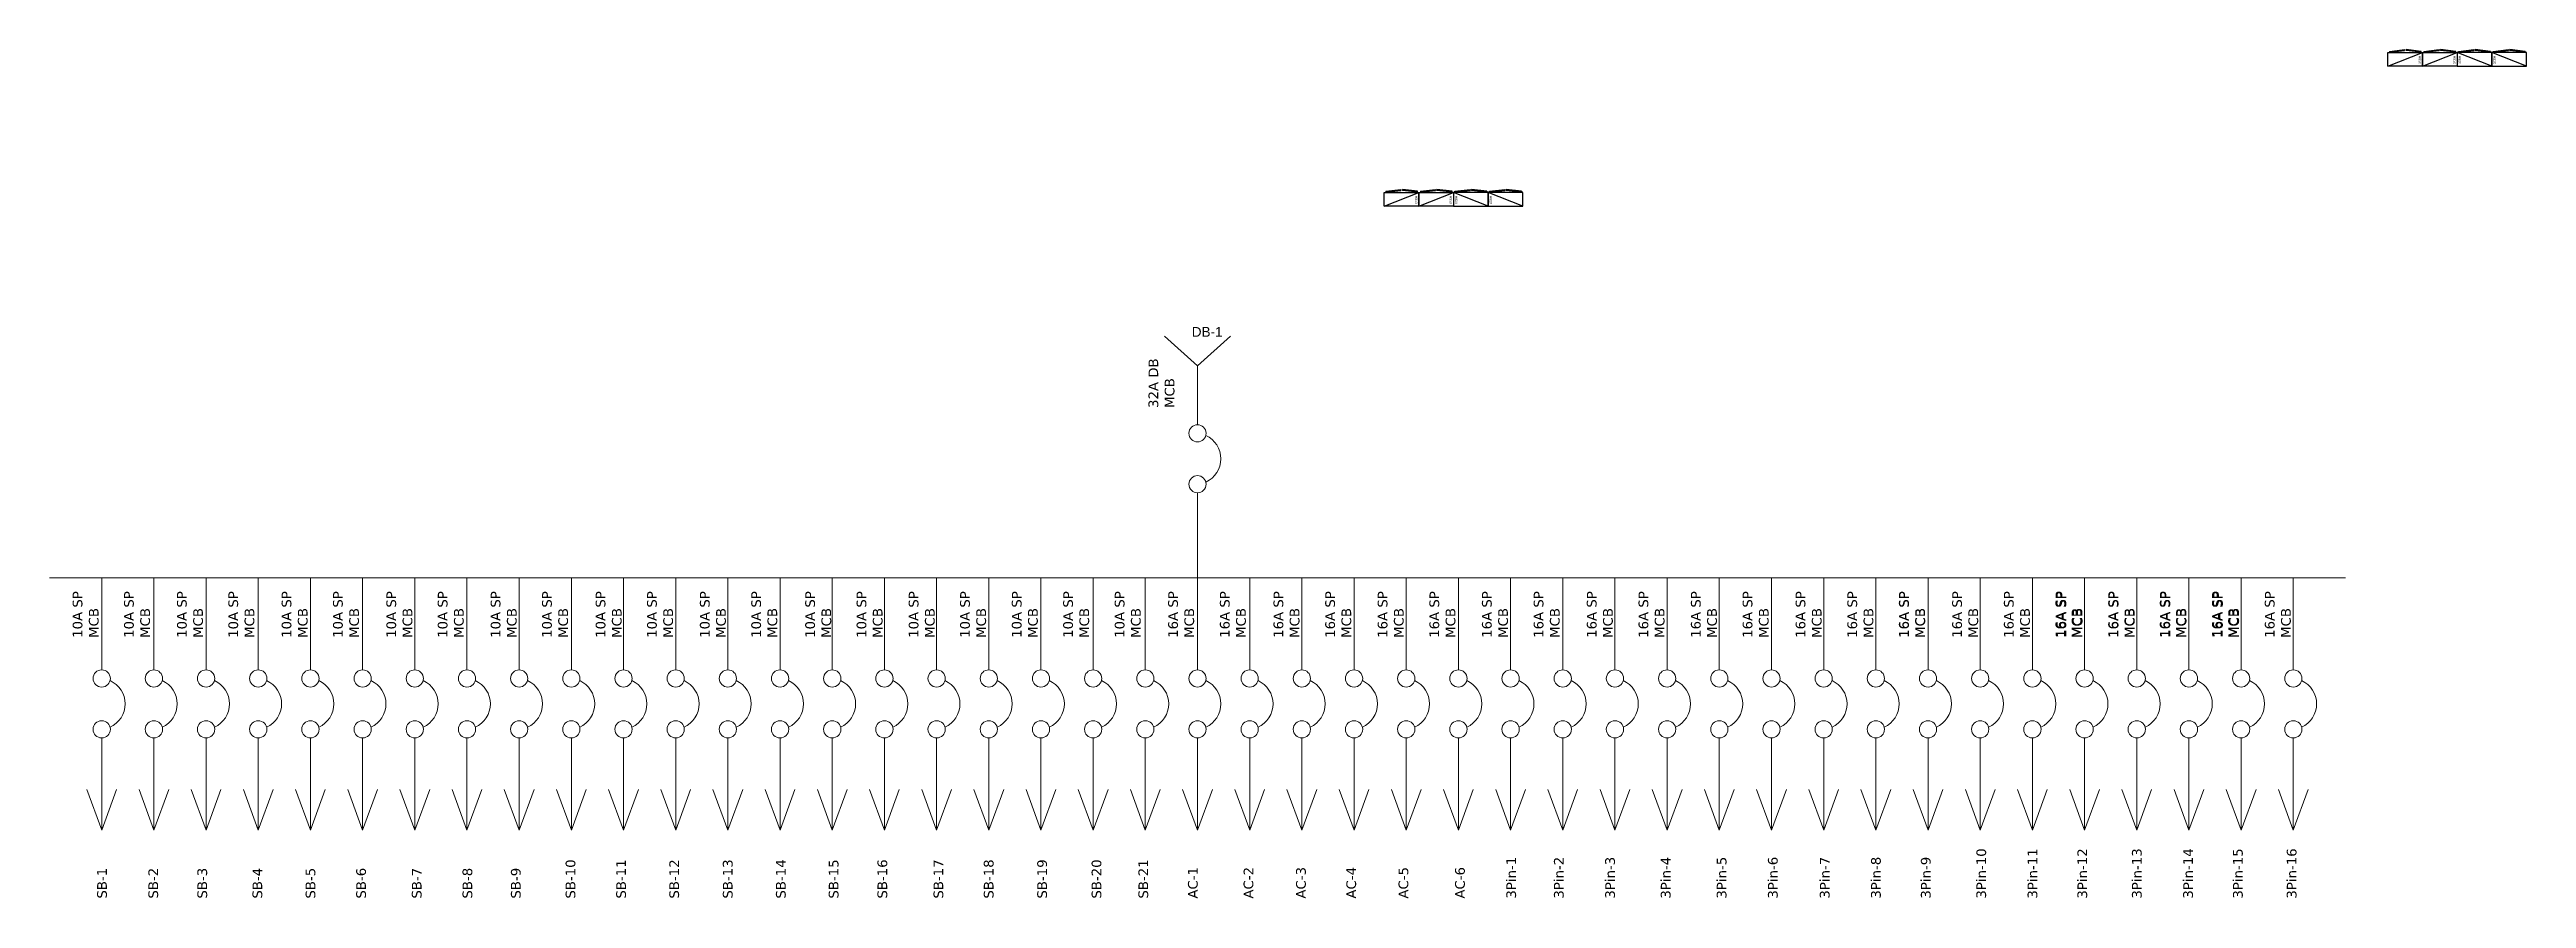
# Model space of a CAD drawing. Header units: inches. Extents: x 35258 to 134537, y 25067 to 83300.
# Drawn here: x 64776 to 68354, y 36931 to 38158 of the extents above; entities that cross this region are included whole.
import ezdxf

# ---------------------------------------------------------------- set-up
doc = ezdxf.new("R2010")
doc.units = ezdxf.units.IN
doc.header["$LTSCALE"] = 5
doc.header["$MEASUREMENT"] = 0
doc.linetypes.add('HIDDEN', pattern=[0.375, 0.25, -0.125])
doc.layers.add('3PIN', color=7, linetype='Continuous', lineweight=5, true_color=0x00a650)
doc.layers.add('Furniture_1', color=34, linetype='Continuous')
doc.styles.add('7', font='verdana.ttf', dxfattribs={"height": 7})
doc.styles.get("Standard").update_dxf_attribs({"font": 'arial.ttf'})

msp = doc.modelspace()

# ---------------------------------------------------------------- texts
at = {"color": 40, "linetype": 'HIDDEN', "true_color": 0xf8d731, "insert": (66425.85, 37757.19), "char_height": 14, "width": 38.8256, "attachment_point": 1}
msp.add_mtext('DB-1', dxfattribs=at)
at = {"layer": '3PIN', "ltscale": 10, "style": '7'}
for s, p in [('32A DB', (66377.4, 37640.16)), ('MCB', (66400.8, 37640.16)), ('10A SP', (64823.53, 37307.82)), ('MCB', (64846.93, 37307.82)), ('10A SP', (64897.72, 37307.82)), ('MCB', (64921.12, 37307.82)), ('10A SP', (64974.21, 37307.82)), ('MCB', (64997.61, 37307.82)), ('10A SP', (65048.41, 37307.82)), ('MCB', (65071.81, 37307.82)), ('10A SP', (65125.36, 37307.82)), ('MCB', (65148.76, 37307.82)), ('10A SP', (65199.56, 37307.82)), ('MCB', (65222.96, 37307.82)), ('10A SP', (65276.65, 37307.82)), ('MCB', (65300.05, 37307.82)), ('10A SP', (65350.84, 37307.82)), ('MCB', (65374.25, 37307.82)), ('10A SP', (65427.31, 37307.82)), ('MCB', (65450.71, 37307.82)), ('10A SP', (65501.5, 37307.82)), ('MCB', (65524.9, 37307.82)), ('10A SP', (65578.94, 37307.82)), ('MCB', (65602.35, 37307.82)), ('10A SP', (65653.14, 37307.82)), ('MCB', (65676.54, 37307.82)), ('10A SP', (65729.47, 37307.82)), ('MCB', (65752.87, 37307.82)), ('10A SP', (65803.67, 37307.82)), ('MCB', (65827.07, 37307.82)), ('10A SP', (65881.6, 37307.82)), ('MCB', (65905, 37307.82)), ('10A SP', (65955.8, 37307.82)), ('MCB', (65979.2, 37307.82)), ('10A SP', (66031.08, 37307.82)), ('MCB', (66054.48, 37307.82)), ('10A SP', (66105.28, 37307.82)), ('MCB', (66128.68, 37307.82)), ('10A SP', (66179.98, 37307.82)), ('MCB', (66203.38, 37307.82)), ('10A SP', (66254.18, 37307.82)), ('MCB', (66277.58, 37307.82)), ('10A SP', (66328.63, 37307.82)), ('MCB', (66352.03, 37307.82)), ('16A SP', (66405.79, 37307.82)), ('MCB', (66429.19, 37307.82)), ('16A SP', (66480.51, 37307.82)), ('MCB', (66503.91, 37307.82)), ('16A SP', (66557.97, 37307.82)), ('MCB', (66581.37, 37307.82)), ('16A SP', (66632.69, 37307.82)), ('MCB', (66656.09, 37307.82)), ('16A SP', (66708.44, 37307.82)), ('MCB', (66731.85, 37307.82)), ('16A SP', (66783.16, 37307.82)), ('MCB', (66806.56, 37307.82)), ('16A SP', (66859.03, 37307.82)), ('MCB', (66882.43, 37307.82)), ('16A SP', (66933.75, 37307.82)), ('MCB', (66957.15, 37307.82)), ('16A SP', (67010.48, 37307.82)), ('MCB', (67033.88, 37307.82)), ('16A SP', (67085.2, 37307.82)), ('MCB', (67108.6, 37307.82)), ('16A SP', (67160.85, 37307.82)), ('MCB', (67184.25, 37307.82)), ('16A SP', (67235.57, 37307.82)), ('MCB', (67258.97, 37307.82)), ('16A SP', (67312.09, 37307.82)), ('MCB', (67335.5, 37307.82)), ('16A SP', (67386.81, 37307.82)), ('MCB', (67410.21, 37307.82)), ('16A SP', (67461.3, 37307.82)), ('16A SP', (67461.67, 37307.82)), ('MCB', (67484.7, 37307.82)), ('MCB', (67485.07, 37307.82)), ('16A SP', (67538.19, 37307.82)), ('MCB', (67561.59, 37307.82)), ('16A SP', (67612.91, 37307.82)), ('MCB', (67636.31, 37307.82)), ('16A SP', (67687.39, 37307.82)), ('16A SP', (67687.76, 37307.82)), ('16A SP', (67688.92, 37307.82)), ('MCB', (67710.8, 37307.82)), ('MCB', (67711.17, 37307.82)), ('MCB', (67712.33, 37307.82)), ('16A SP', (67763.64, 37307.82)), ('16A SP', (67764.29, 37307.82)), ('MCB', (67787.04, 37307.82)), ('MCB', (67787.69, 37307.82)), ('16A SP', (67838.13, 37307.82)), ('16A SP', (67838.5, 37307.82)), ('16A SP', (67839.01, 37307.82)), ('MCB', (67861.53, 37307.82)), ('MCB', (67861.9, 37307.82)), ('MCB', (67862.41, 37307.82)), ('16A SP', (67913.49, 37307.82)), ('16A SP', (67915.02, 37307.82)), ('MCB', (67936.9, 37307.82)), ('MCB', (67938.42, 37307.82)), ('16A SP', (67989.74, 37307.82)), ('MCB', (68013.14, 37307.82)), ('3Pin-10', (67573.1, 36930.93)), ('3Pin-11', (67647.08, 36930.93)), ('3Pin-12', (67719.07, 36930.93)), ('3Pin-13', (67797.82, 36930.93)), ('3Pin-14', (67871.8, 36930.93)), ('3Pin-15', (67943.79, 36930.93)), ('3Pin-16', (68021.44, 36930.93)), ('SB-1', (64858.89, 36930.93)), ('SB-2', (64932.88, 36930.93)), ('SB-3', (65003.68, 36930.93)), ('SB-4', (65083.27, 36930.93)), ('SB-5', (65159.98, 36930.93)), ('SB-6', (65233.05, 36930.93)), ('SB-7', (65313.39, 36930.93)), ('SB-8', (65386.63, 36930.93)), ('SB-9', (65456.53, 36930.93)), ('SB-10', (65535.51, 36930.93)), ('SB-11', (65608.58, 36930.93)), ('SB-12', (65685.29, 36930.93)), ('SB-13', (65762.62, 36930.93)), ('SB-14', (65839.33, 36930.93)), ('SB-15', (65915.58, 36930.93)), ('SB-16', (65985.93, 36930.93)), ('SB-17', (66066.91, 36930.93)), ('SB-18', (66139.53, 36930.93)), ('SB-19', (66216.69, 36930.93)), ('SB-20', (66295.22, 36930.93)), ('SB-21', (66362.85, 36930.93)), ('AC-1', (66434.4, 36930.93)), ('AC-2', (66514.74, 36930.93)), ('AC-3', (66590.54, 36930.93)), ('AC-4', (66663.16, 36930.93)), ('AC-5', (66738.51, 36930.93)), ('AC-6', (66820.21, 36930.93)), ('3Pin-1', (66894.2, 36930.93)), ('3Pin-2', (66963, 36930.93)), ('3Pin-3', (67036.99, 36930.93)), ('3Pin-4', (67117.33, 36930.93)), ('3Pin-5', (67198.12, 36930.93)), ('3Pin-6', (67272.11, 36930.93)), ('3Pin-7', (67347, 36930.93)), ('3Pin-8', (67420.99, 36930.93)), ('3Pin-9', (67492.98, 36930.93))]:
    msp.add_text(s, height=14, rotation=90, dxfattribs=at).set_placement(p)

# ---------------------------------------------------------------- blocks, each defined once
blk = doc.blocks.new('H820_1000_w')
at = {"linetype": 'Continuous'}
for p, q in [((0, 0), (0, -0.4)), ((1, 0), (0, 0)), ((1, -0.4), (1, 0)), ((0, -0.4), (1, -0.4)), ((0.04, -0.432), (0.04, -0.405)), ((0.04, -0.405), (0.479, -0.459)), ((0.04, -0.432), (0.479, -0.487)), ((0.479, -0.459), (0.479, -0.487)), ((0.96, -0.405), (0.521, -0.459)), ((0.96, -0.432), (0.521, -0.487)), ((0.521, -0.459), (0.521, -0.487)), ((0.96, -0.405), (0.96, -0.432))]:
    blk.add_line(p, q, dxfattribs=at)
blk.add_lwpolyline([(0, 0), (1, -0.4)], dxfattribs=at)
at = {"linetype": 'Continuous', "insert": (0.888, -0.302), "char_height": 0.07, "width": 0.23688, "attachment_point": 1, "rotation": 90}
blk.add_mtext('{\\fArial|b0|i0|c0|p34;H820}', dxfattribs=at)

# ---------------------------------------------------------------- linework, layer by layer
at = {"color": 1, "linetype": 'HIDDEN', "ltscale": 5}
msp.add_line((66433.55, 37484.12), (66433.55, 37484.12), dxfattribs=at)
at = {"layer": '3PIN', "ltscale": 10}
for p, q in [((66434.27, 37701), (66386.7, 37744.09)), ((66434.27, 37701), (66481.85, 37744.09)), ((66434.27, 37701), (66434.27, 37615.94)), ((66434.16, 37394.84), (66434.16, 37517.5)), ((64776.1, 37394.84), (66660.25, 37394.84)), ((64776.1, 37394.84), (66660.25, 37394.84)), ((64851.47, 37394.84), (64851.47, 37261.62)), ((64926.84, 37394.84), (64926.84, 37261.62)), ((65002.2, 37394.84), (65002.2, 37261.62)), ((65077.57, 37394.84), (65077.57, 37261.62)), ((65152.93, 37394.84), (65152.93, 37261.62)), ((65228.3, 37394.84), (65228.3, 37261.62)), ((65303.67, 37394.84), (65303.67, 37261.62)), ((65379.03, 37394.84), (65379.03, 37261.62)), ((65454.4, 37394.84), (65454.4, 37261.62)), ((65529.76, 37394.84), (65529.76, 37261.62)), ((65605.13, 37394.84), (65605.13, 37261.62)), ((65680.5, 37394.84), (65680.5, 37261.62)), ((65755.86, 37394.84), (65755.86, 37261.62)), ((65831.23, 37394.84), (65831.23, 37261.62)), ((65906.59, 37394.84), (65906.59, 37261.62)), ((65981.96, 37394.84), (65981.96, 37261.62)), ((66057.33, 37394.84), (66057.33, 37261.62)), ((66132.69, 37394.84), (66132.69, 37261.62)), ((66208.06, 37394.84), (66208.06, 37261.62)), ((66283.42, 37394.84), (66283.42, 37261.62)), ((66358.79, 37394.84), (66358.79, 37261.62)), ((66434.16, 37394.84), (66434.16, 37261.62)), ((66509.52, 37394.84), (66509.52, 37261.62)), ((66509.52, 37394.84), (68092.21, 37394.84)), ((66509.52, 37394.84), (68092.21, 37394.84)), ((66584.89, 37394.84), (66584.89, 37261.62)), ((66584.89, 37394.84), (66584.89, 37261.62)), ((66660.25, 37394.84), (66660.25, 37261.62)), ((66735.62, 37394.84), (66735.62, 37261.62)), ((66810.99, 37394.84), (66810.99, 37261.62)), ((66886.35, 37394.84), (66886.35, 37261.62)), ((66961.72, 37394.84), (66961.72, 37261.62)), ((67037.08, 37394.84), (67037.08, 37261.62)), ((67112.45, 37394.84), (67112.45, 37261.62)), ((67187.82, 37394.84), (67187.82, 37261.62)), ((67263.18, 37394.84), (67263.18, 37261.62)), ((67338.55, 37394.84), (67338.55, 37261.62)), ((67413.91, 37394.84), (67413.91, 37261.62)), ((67489.28, 37394.84), (67489.28, 37261.62)), ((67489.28, 37394.84), (67489.28, 37261.62)), ((67564.65, 37394.84), (67564.65, 37261.62)), ((67640.01, 37394.84), (67640.01, 37261.62)), ((67715.38, 37394.84), (67715.38, 37261.62)), ((67715.38, 37394.84), (67715.38, 37261.62)), ((67715.38, 37394.84), (67715.38, 37261.62)), ((67790.75, 37394.84), (67790.75, 37261.62)), ((67790.75, 37394.84), (67790.75, 37261.62)), ((67866.11, 37394.84), (67866.11, 37261.62)), ((67866.11, 37394.84), (67866.11, 37261.62)), ((67866.11, 37394.84), (67866.11, 37261.62)), ((67941.48, 37394.84), (67941.48, 37261.62)), ((67941.48, 37394.84), (67941.48, 37261.62)), ((68016.84, 37394.84), (68016.84, 37261.62)), ((64851.47, 37163.17), (64851.47, 37029.96)), ((64926.84, 37163.17), (64926.84, 37029.96)), ((65002.2, 37163.17), (65002.2, 37029.96)), ((65077.57, 37163.17), (65077.57, 37029.96)), ((65152.93, 37163.17), (65152.93, 37029.96)), ((65228.3, 37163.17), (65228.3, 37029.96)), ((65303.67, 37163.17), (65303.67, 37029.96)), ((65379.03, 37163.17), (65379.03, 37029.96)), ((65454.4, 37163.17), (65454.4, 37029.96)), ((65529.76, 37163.17), (65529.76, 37029.96)), ((65605.13, 37163.17), (65605.13, 37029.96)), ((65680.5, 37163.17), (65680.5, 37029.96)), ((65755.86, 37163.17), (65755.86, 37029.96)), ((65831.23, 37163.17), (65831.23, 37029.96)), ((65906.59, 37163.17), (65906.59, 37029.96)), ((65981.96, 37163.17), (65981.96, 37029.96)), ((66057.33, 37163.17), (66057.33, 37029.96)), ((66132.69, 37163.17), (66132.69, 37029.96)), ((66208.06, 37163.17), (66208.06, 37029.96)), ((66283.42, 37163.17), (66283.42, 37029.96)), ((66358.79, 37163.17), (66358.79, 37029.96)), ((66434.16, 37163.17), (66434.16, 37029.96)), ((66509.52, 37163.17), (66509.52, 37029.96)), ((66584.89, 37163.17), (66584.89, 37029.96)), ((66584.89, 37163.17), (66584.89, 37029.96)), ((66660.25, 37163.17), (66660.25, 37029.96)), ((66735.62, 37163.17), (66735.62, 37029.96)), ((66810.99, 37163.17), (66810.99, 37029.96)), ((66886.35, 37163.17), (66886.35, 37029.96)), ((66961.72, 37163.17), (66961.72, 37029.96)), ((67037.08, 37163.17), (67037.08, 37029.96)), ((67112.45, 37163.17), (67112.45, 37029.96)), ((67187.82, 37163.17), (67187.82, 37029.96)), ((67263.18, 37163.17), (67263.18, 37029.96)), ((67338.55, 37163.17), (67338.55, 37029.96)), ((67413.91, 37163.17), (67413.91, 37029.96)), ((67489.28, 37163.17), (67489.28, 37029.96)), ((67489.28, 37163.17), (67489.28, 37029.96)), ((67564.65, 37163.17), (67564.65, 37029.96)), ((67640.01, 37163.17), (67640.01, 37029.96)), ((67715.38, 37163.17), (67715.38, 37029.96)), ((67715.38, 37163.17), (67715.38, 37029.96)), ((67715.38, 37163.17), (67715.38, 37029.96)), ((67790.75, 37163.17), (67790.75, 37029.96)), ((67790.75, 37163.17), (67790.75, 37029.96)), ((67866.11, 37163.17), (67866.11, 37029.96)), ((67866.11, 37163.17), (67866.11, 37029.96)), ((67866.11, 37163.17), (67866.11, 37029.96)), ((67941.48, 37163.17), (67941.48, 37029.96)), ((67941.48, 37163.17), (67941.48, 37029.96)), ((68016.84, 37163.17), (68016.84, 37029.96)), ((64851.47, 37029.96), (64829.97, 37088.55)), ((64851.47, 37029.96), (64872.97, 37088.55)), ((64926.84, 37029.96), (64905.34, 37088.55)), ((64926.84, 37029.96), (64948.34, 37088.55)), ((65002.2, 37029.96), (64980.7, 37088.55)), ((65002.2, 37029.96), (65023.7, 37088.55)), ((65077.57, 37029.96), (65056.07, 37088.55)), ((65077.57, 37029.96), (65099.07, 37088.55)), ((65152.93, 37029.96), (65131.43, 37088.55)), ((65152.93, 37029.96), (65174.43, 37088.55)), ((65228.3, 37029.96), (65206.8, 37088.55)), ((65228.3, 37029.96), (65249.8, 37088.55)), ((65303.67, 37029.96), (65282.17, 37088.55)), ((65303.67, 37029.96), (65325.17, 37088.55)), ((65379.03, 37029.96), (65357.53, 37088.55)), ((65379.03, 37029.96), (65400.53, 37088.55)), ((65454.4, 37029.96), (65432.9, 37088.55)), ((65454.4, 37029.96), (65475.9, 37088.55)), ((65529.76, 37029.96), (65508.26, 37088.55)), ((65529.76, 37029.96), (65551.26, 37088.55)), ((65605.13, 37029.96), (65583.63, 37088.55)), ((65605.13, 37029.96), (65626.63, 37088.55)), ((65680.5, 37029.96), (65659, 37088.55)), ((65680.5, 37029.96), (65702, 37088.55)), ((65755.86, 37029.96), (65734.36, 37088.55)), ((65755.86, 37029.96), (65777.36, 37088.55)), ((65831.23, 37029.96), (65809.73, 37088.55)), ((65831.23, 37029.96), (65852.73, 37088.55)), ((65906.59, 37029.96), (65885.09, 37088.55)), ((65906.59, 37029.96), (65928.09, 37088.55)), ((65981.96, 37029.96), (65960.46, 37088.55)), ((65981.96, 37029.96), (66003.46, 37088.55)), ((66057.33, 37029.96), (66035.83, 37088.55)), ((66057.33, 37029.96), (66078.83, 37088.55)), ((66132.69, 37029.96), (66111.19, 37088.55)), ((66132.69, 37029.96), (66154.19, 37088.55)), ((66208.06, 37029.96), (66186.56, 37088.55)), ((66208.06, 37029.96), (66229.56, 37088.55)), ((66283.42, 37029.96), (66261.92, 37088.55)), ((66283.42, 37029.96), (66304.92, 37088.55)), ((66358.79, 37029.96), (66337.29, 37088.55)), ((66358.79, 37029.96), (66380.29, 37088.55)), ((66434.16, 37029.96), (66412.66, 37088.55)), ((66434.16, 37029.96), (66455.66, 37088.55)), ((66509.52, 37029.96), (66488.02, 37088.55)), ((66509.52, 37029.96), (66531.02, 37088.55)), ((66584.89, 37029.96), (66563.39, 37088.55)), ((66584.89, 37029.96), (66563.39, 37088.55)), ((66584.89, 37029.96), (66606.39, 37088.55)), ((66584.89, 37029.96), (66606.39, 37088.55)), ((66660.25, 37029.96), (66638.75, 37088.55)), ((66660.25, 37029.96), (66681.75, 37088.55)), ((66735.62, 37029.96), (66714.12, 37088.55)), ((66735.62, 37029.96), (66757.12, 37088.55)), ((66810.99, 37029.96), (66789.49, 37088.55)), ((66810.99, 37029.96), (66832.49, 37088.55)), ((66886.35, 37029.96), (66864.85, 37088.55)), ((66886.35, 37029.96), (66907.85, 37088.55)), ((66961.72, 37029.96), (66940.22, 37088.55)), ((66961.72, 37029.96), (66983.22, 37088.55)), ((67037.08, 37029.96), (67015.58, 37088.55)), ((67037.08, 37029.96), (67058.58, 37088.55)), ((67112.45, 37029.96), (67090.95, 37088.55)), ((67112.45, 37029.96), (67133.95, 37088.55)), ((67187.82, 37029.96), (67166.32, 37088.55)), ((67187.82, 37029.96), (67209.32, 37088.55)), ((67263.18, 37029.96), (67241.68, 37088.55)), ((67263.18, 37029.96), (67284.68, 37088.55)), ((67338.55, 37029.96), (67317.05, 37088.55)), ((67338.55, 37029.96), (67360.05, 37088.55)), ((67413.91, 37029.96), (67392.41, 37088.55)), ((67413.91, 37029.96), (67435.42, 37088.55)), ((67489.28, 37029.96), (67467.78, 37088.55)), ((67489.28, 37029.96), (67467.78, 37088.55)), ((67489.28, 37029.96), (67510.78, 37088.55)), ((67489.28, 37029.96), (67510.78, 37088.55)), ((67564.65, 37029.96), (67543.15, 37088.55)), ((67564.65, 37029.96), (67586.15, 37088.55)), ((67640.01, 37029.96), (67618.51, 37088.55)), ((67640.01, 37029.96), (67661.51, 37088.55)), ((67715.38, 37029.96), (67693.88, 37088.55)), ((67715.38, 37029.96), (67693.88, 37088.55)), ((67715.38, 37029.96), (67693.88, 37088.55)), ((67715.38, 37029.96), (67736.88, 37088.55)), ((67715.38, 37029.96), (67736.88, 37088.55)), ((67715.38, 37029.96), (67736.88, 37088.55)), ((67790.75, 37029.96), (67769.24, 37088.55)), ((67790.75, 37029.96), (67769.24, 37088.55)), ((67790.75, 37029.96), (67812.25, 37088.55)), ((67790.75, 37029.96), (67812.25, 37088.55)), ((67866.11, 37029.96), (67844.61, 37088.55)), ((67866.11, 37029.96), (67844.61, 37088.55)), ((67866.11, 37029.96), (67844.61, 37088.55)), ((67866.11, 37029.96), (67887.61, 37088.55)), ((67866.11, 37029.96), (67887.61, 37088.55)), ((67866.11, 37029.96), (67887.61, 37088.55)), ((67941.48, 37029.96), (67919.98, 37088.55)), ((67941.48, 37029.96), (67919.98, 37088.55)), ((67941.48, 37029.96), (67962.98, 37088.55)), ((67941.48, 37029.96), (67962.98, 37088.55)), ((68016.84, 37029.96), (67995.34, 37088.55)), ((68016.84, 37029.96), (68038.34, 37088.55))]:
    msp.add_line(p, q, dxfattribs=at)
for centre in [(66434.16, 37603.5), (66434.16, 37529.94), (64851.47, 37249.17), (64926.84, 37249.17), (65002.2, 37249.17), (65077.57, 37249.17), (65152.93, 37249.17), (65228.3, 37249.17), (65303.67, 37249.17), (65379.03, 37249.17), (65454.4, 37249.17), (65529.76, 37249.17), (65605.13, 37249.17), (65680.5, 37249.17), (65755.86, 37249.17), (65831.23, 37249.17), (65906.59, 37249.17), (65981.96, 37249.17), (66057.33, 37249.17), (66132.69, 37249.17), (66208.06, 37249.17), (66283.42, 37249.17), (66358.79, 37249.17), (66434.16, 37249.17), (66509.52, 37249.17), (66584.89, 37249.17), (66584.89, 37249.17), (66660.25, 37249.17), (66735.62, 37249.17), (66810.99, 37249.17), (66886.35, 37249.17), (66961.72, 37249.17), (67037.08, 37249.17), (67112.45, 37249.17), (67187.82, 37249.17), (67263.18, 37249.17), (67338.55, 37249.17), (67413.91, 37249.17), (67489.28, 37249.17), (67489.28, 37249.17), (67564.65, 37249.17), (67640.01, 37249.17), (67715.38, 37249.17), (67715.38, 37249.17), (67715.38, 37249.17), (67790.75, 37249.17), (67790.75, 37249.17), (67866.11, 37249.17), (67866.11, 37249.17), (67866.11, 37249.17), (67941.48, 37249.17), (67941.48, 37249.17), (68016.84, 37249.17), (64851.47, 37175.62), (64926.84, 37175.62), (65002.2, 37175.62), (65077.57, 37175.62), (65152.93, 37175.62), (65228.3, 37175.62), (65303.67, 37175.62), (65379.03, 37175.62), (65454.4, 37175.62), (65529.76, 37175.62), (65605.13, 37175.62), (65680.5, 37175.62), (65755.86, 37175.62), (65831.23, 37175.62), (65906.59, 37175.62), (65981.96, 37175.62), (66057.33, 37175.62), (66132.69, 37175.62), (66208.06, 37175.62), (66283.42, 37175.62), (66358.79, 37175.62), (66434.16, 37175.62), (66509.52, 37175.62), (66584.89, 37175.62), (66584.89, 37175.62), (66660.25, 37175.62), (66735.62, 37175.62), (66810.99, 37175.62), (66886.35, 37175.62), (66961.72, 37175.62), (67037.08, 37175.62), (67112.45, 37175.62), (67187.82, 37175.62), (67263.18, 37175.62), (67338.55, 37175.62), (67413.91, 37175.62), (67489.28, 37175.62), (67489.28, 37175.62), (67564.65, 37175.62), (67640.01, 37175.62), (67715.38, 37175.62), (67715.38, 37175.62), (67715.38, 37175.62), (67790.75, 37175.62), (67790.75, 37175.62), (67866.11, 37175.62), (67866.11, 37175.62), (67866.11, 37175.62), (67941.48, 37175.62), (67941.48, 37175.62), (68016.84, 37175.62)]:
    msp.add_circle(centre, 12.45, dxfattribs=at)
for centre in [(66431, 37566.72), (64848.31, 37212.4), (64923.67, 37212.4), (64999.04, 37212.4), (65074.41, 37212.4), (65149.77, 37212.4), (65225.14, 37212.4), (65300.5, 37212.4), (65375.87, 37212.4), (65451.24, 37212.4), (65526.6, 37212.4), (65601.97, 37212.4), (65677.33, 37212.4), (65752.7, 37212.4), (65828.07, 37212.4), (65903.43, 37212.4), (65978.8, 37212.4), (66054.17, 37212.4), (66129.53, 37212.4), (66204.9, 37212.4), (66280.26, 37212.4), (66355.63, 37212.4), (66431, 37212.4), (66506.36, 37212.4), (66581.73, 37212.4), (66581.73, 37212.4), (66657.09, 37212.4), (66732.46, 37212.4), (66807.83, 37212.4), (66883.19, 37212.4), (66958.56, 37212.4), (67033.92, 37212.4), (67109.29, 37212.4), (67184.66, 37212.4), (67260.02, 37212.4), (67335.39, 37212.4), (67410.75, 37212.4), (67486.12, 37212.4), (67486.12, 37212.4), (67561.49, 37212.4), (67636.85, 37212.4), (67712.22, 37212.4), (67712.22, 37212.4), (67712.22, 37212.4), (67787.58, 37212.4), (67787.58, 37212.4), (67862.95, 37212.4), (67862.95, 37212.4), (67862.95, 37212.4), (67938.32, 37212.4), (67938.32, 37212.4), (68013.68, 37212.4)]:
    msp.add_arc(centre, 36.91, 294.32252, 65.67748, dxfattribs=at)

# ---------------------------------------------------------------- block references
at = {"layer": 'Furniture_1', "color": 18, "linetype": 'Continuous', "true_color": 0x000000, "yscale": 50.00000000000211, "zscale": 50.00000000000211, "rotation": 180}
for p, xscale in [((68153.61, 38133.99), -50.00000000000211), ((68203.61, 38133.99), -50.00000000000211), ((68303.61, 38133.99), 50.00000000000211), ((68353.61, 38133.99), 50.00000000000211), ((66703.99, 37931.71), -50.00000000000211), ((66753.99, 37931.71), -50.00000000000211), ((66853.99, 37931.71), 50.00000000000211), ((66903.99, 37931.71), 50.00000000000211)]:
    msp.add_blockref('H820_1000_w', p, dxfattribs=dict(at, xscale=xscale))

msp.set_redraw_order([(e.dxf.handle, doc.entitydb.next_handle()) for e in msp.query("TEXT MTEXT ATTDEF DIMENSION ARC_DIMENSION")])  # texts and dimensions are drawn at this point

doc.saveas('drawing.dxf')
